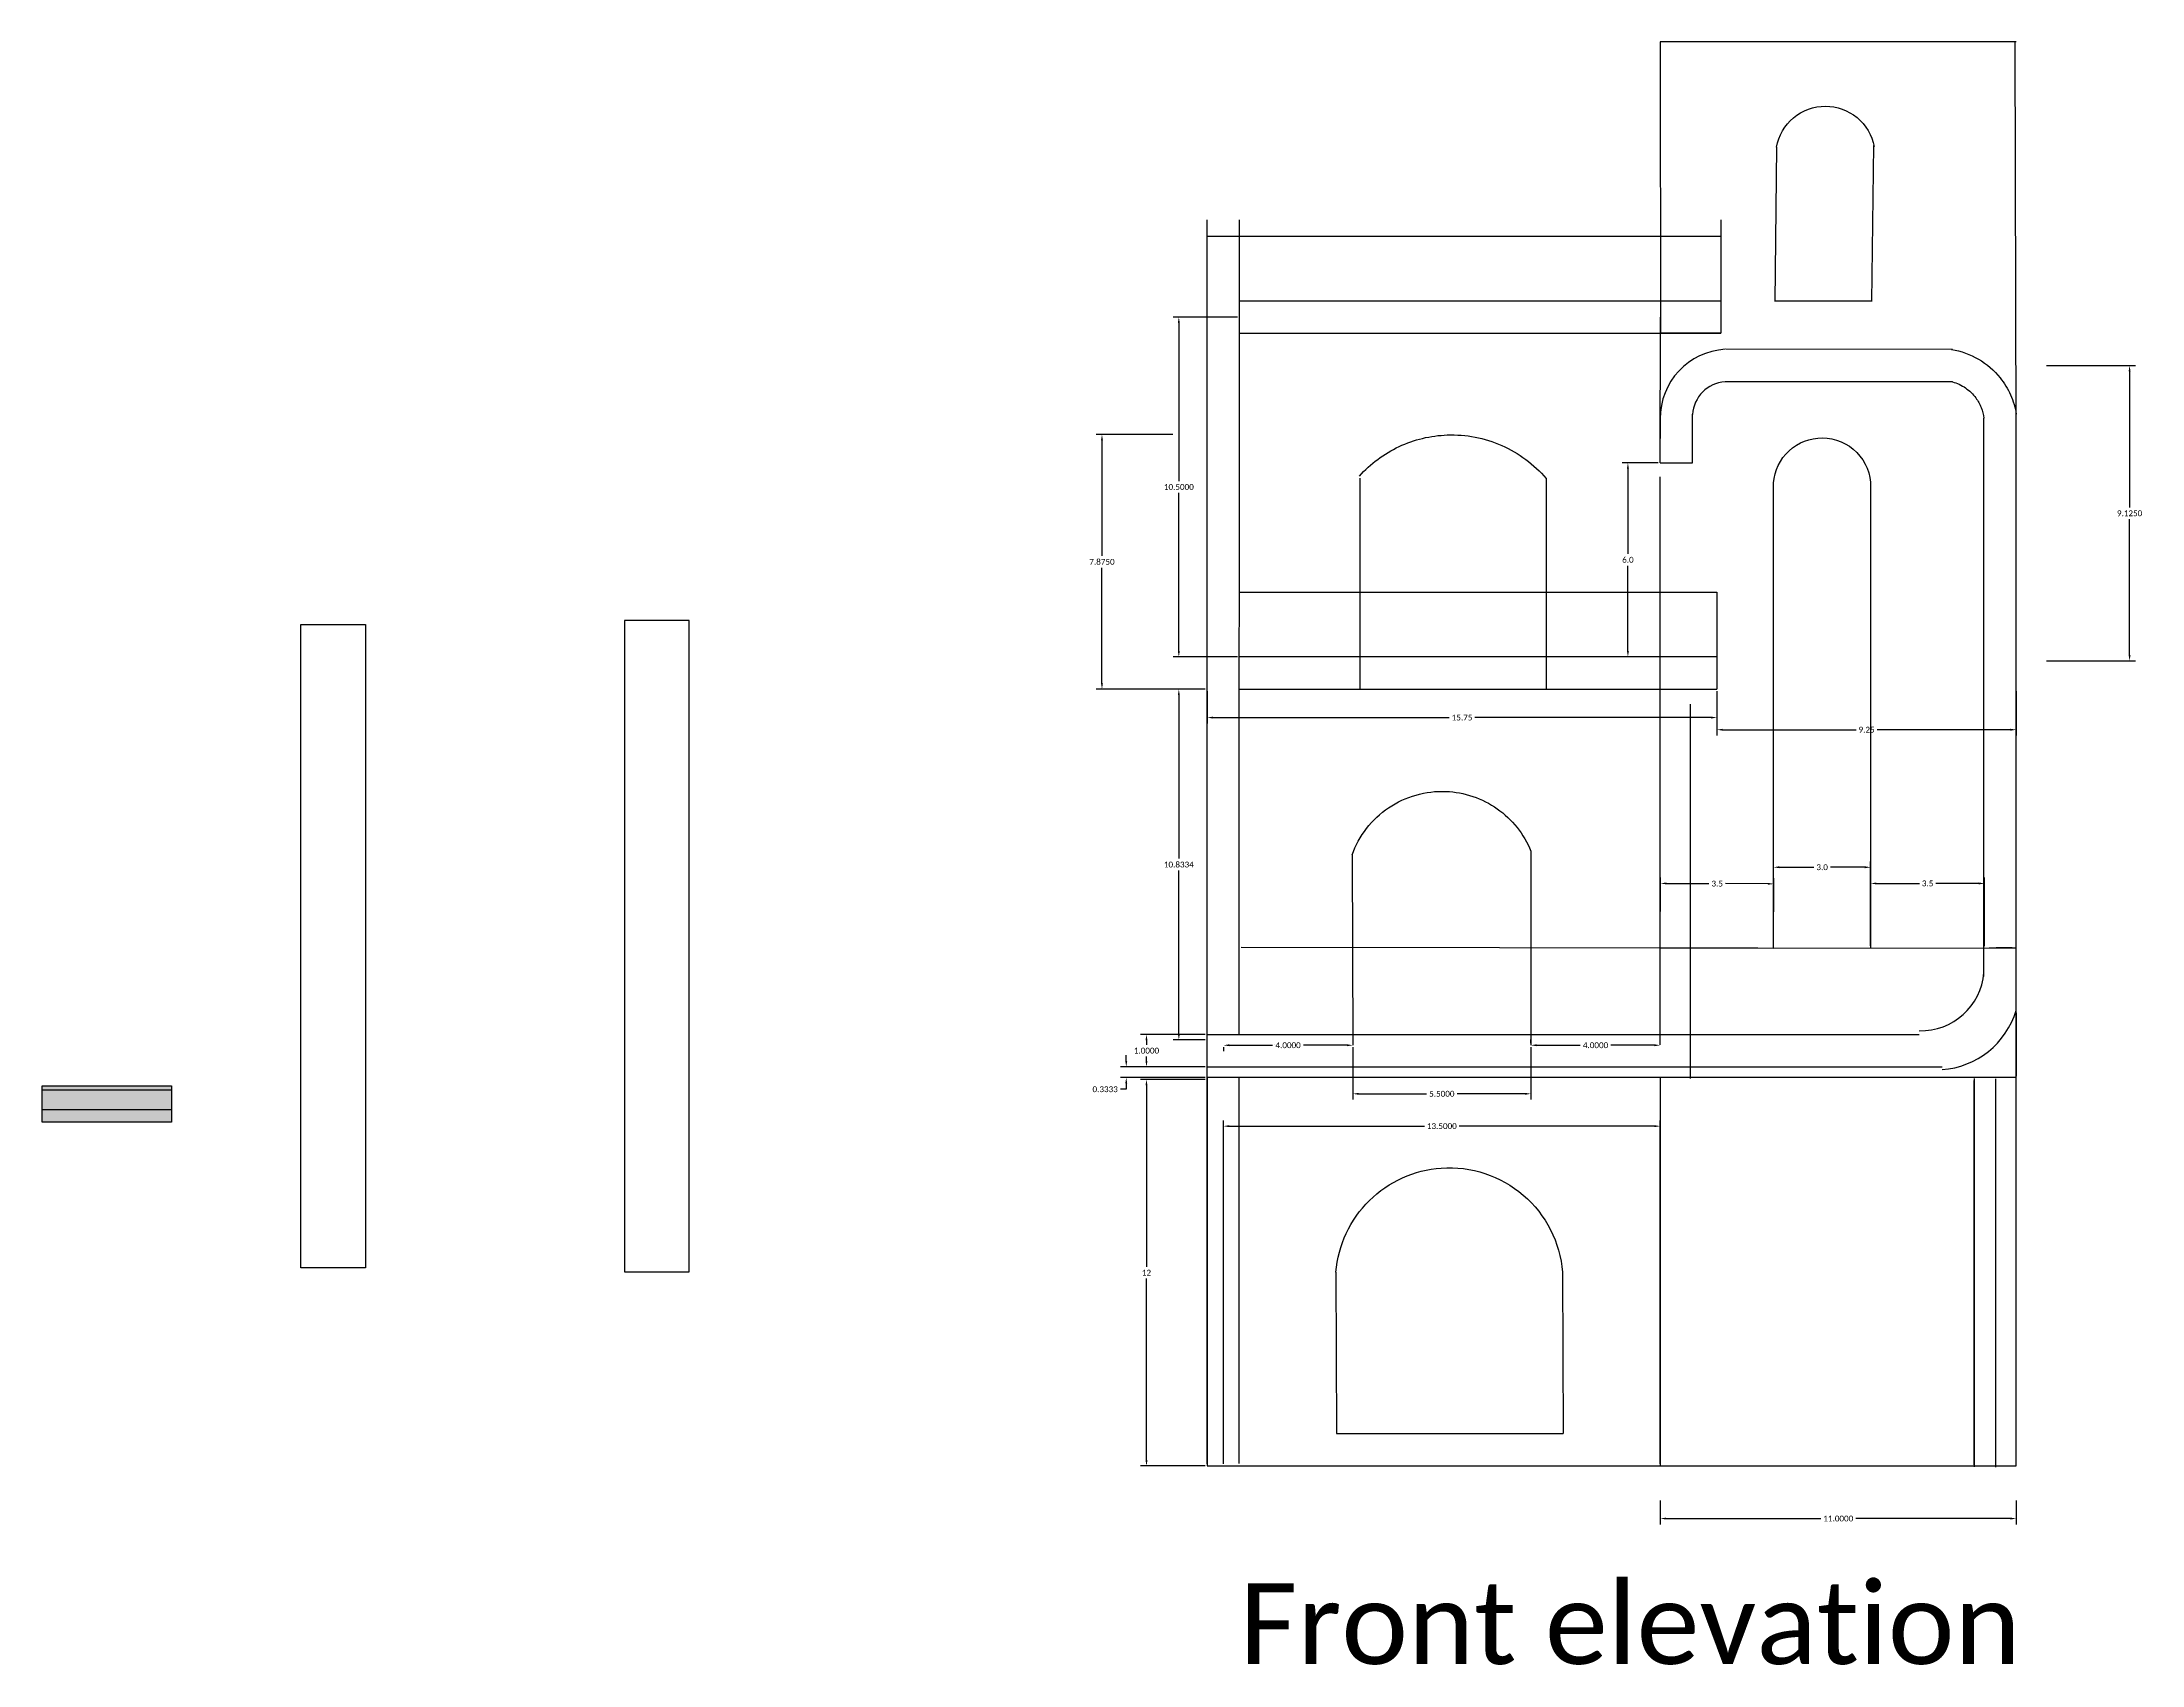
# Model space of a CAD drawing. Header units: feet. Extents: x 12482 to 12686, y -990 to -840.
# Drawn here: x 12503 to 12567.9, y -890.1 to -840 of the extents above; entities that cross this region are included whole.
import ezdxf

# ---------------------------------------------------------------- set-up
doc = ezdxf.new("R2010")
doc.units = ezdxf.units.FT
doc.layers.add('Layer1', color=7, linetype='Continuous')
doc.styles.get("Standard").update_dxf_attribs({"font": 'calibri.ttf'})
doc.dimstyles.get("Standard").update_dxf_attribs({"dimtxt": 0.18, "dimasz": 0.18, "dimexe": 0.18, "dimexo": 0.0625, "dimgap": 0.09, "dimtad": 0, "dimtih": 1, "dimtoh": 1, "dimdec": 4, "dimzin": 0, "dimdsep": 46, "dimtxsty": 'Standard', "dimcen": 0.09, "dimadec": 0, "dimazin": 0, "dimtfac": 1, "dimtdec": 4, "dimtofl": 0, "dimtmove": 0, "dimatfit": 3, "dimfxl": 1, "dimtolj": 1, "dimtzin": 0, "dimarcsym": 0})

# ---------------------------------------------------------------- blocks, each defined once
blk = doc.blocks.new('*D90')
at = {"layer": 'Defpoints', "color": 0, "transparency": 16777216}
for p in [(12553, -885), (12564, -885), (12564, -885.625)]:
    blk.add_point(p, dxfattribs=at)
at = {"layer": 'Layer1', "color": 0, "lineweight": -2, "transparency": 16777216}
for p, q in [((12553, -885.0625), (12553, -885.805)), ((12553.18, -885.625), (12557.96, -885.625)), ((12563.82, -885.625), (12559.04, -885.625)), ((12564, -885.0625), (12564, -885.805))]:
    blk.add_line(p, q, dxfattribs=at)
at = {"layer": 'Layer1', "color": 0, "transparency": 16777216}
for points in [[(12553.18, -885.595), (12553.18, -885.655), (12553, -885.625)], [(12563.82, -885.595), (12563.82, -885.655), (12564, -885.625)]]:
    blk.add_solid(points, dxfattribs=at)
at = {"layer": 'Layer1', "color": 0, "transparency": 16777216, "insert": (12558.5, -885.625), "char_height": 0.18, "attachment_point": 5}
blk.add_mtext('\\A1;11.0000', dxfattribs=at)
blk = doc.blocks.new('*D91')
at = {"layer": 'Defpoints', "color": 0, "transparency": 16777216}
for p in [(12554.751, -860), (12564, -860), (12564, -861.25)]:
    blk.add_point(p, dxfattribs=at)
at = {"layer": 'Layer1', "color": 0, "lineweight": -2, "transparency": 16777216}
for p, q in [((12554.751, -860.062), (12554.751, -861.43)), ((12564, -860.062), (12564, -861.43)), ((12554.931, -861.25), (12559.048, -861.25)), ((12563.82, -861.25), (12559.703, -861.25))]:
    blk.add_line(p, q, dxfattribs=at)
at = {"layer": 'Layer1', "color": 0, "transparency": 16777216}
for points in [[(12554.931, -861.22), (12554.931, -861.28), (12554.751, -861.25)], [(12563.82, -861.22), (12563.82, -861.28), (12564, -861.25)]]:
    blk.add_solid(points, dxfattribs=at)
at = {"layer": 'Layer1', "color": 0, "transparency": 16777216, "insert": (12559.375, -861.25), "char_height": 0.18, "attachment_point": 5}
blk.add_mtext('\\A1;9.25', dxfattribs=at)
blk = doc.blocks.new('*D92')
at = {"layer": 'Defpoints', "color": 0, "transparency": 16777216}
for p in [(12559.5, -866), (12559.5, -867.994), (12563.02, -867.999)]:
    blk.add_point(p, dxfattribs=at)
at = {"layer": 'Layer1', "color": 0, "lineweight": -2, "transparency": 16777216}
for p, q in [((12559.5, -867.932), (12559.5, -865.82)), ((12559.68, -866), (12561.006, -866)), ((12562.84, -866), (12561.514, -866)), ((12563.02, -867.936), (12563.02, -865.82))]:
    blk.add_line(p, q, dxfattribs=at)
at = {"layer": 'Layer1', "color": 0, "transparency": 16777216}
for points in [[(12559.68, -865.97), (12559.68, -866.03), (12559.5, -866)], [(12562.84, -865.97), (12562.84, -866.03), (12563.02, -866)]]:
    blk.add_solid(points, dxfattribs=at)
at = {"layer": 'Layer1', "color": 0, "transparency": 16777216, "insert": (12561.26, -866), "char_height": 0.18, "attachment_point": 5}
blk.add_mtext('\\A1;3.5', dxfattribs=at)
blk = doc.blocks.new('*D93')
at = {"layer": 'Defpoints', "color": 0, "transparency": 16777216}
for p in [(12556.5, -865.5), (12556.5, -866), (12559.5, -866)]:
    blk.add_point(p, dxfattribs=at)
at = {"layer": 'Layer1', "color": 0, "lineweight": -2, "transparency": 16777216}
for p, q in [((12556.5, -865.938), (12556.5, -865.32)), ((12556.68, -865.5), (12557.743, -865.5)), ((12559.32, -865.5), (12558.257, -865.5)), ((12559.5, -865.938), (12559.5, -865.32))]:
    blk.add_line(p, q, dxfattribs=at)
at = {"layer": 'Layer1', "color": 0, "transparency": 16777216}
for points in [[(12556.68, -865.47), (12556.68, -865.53), (12556.5, -865.5)], [(12559.32, -865.47), (12559.32, -865.53), (12559.5, -865.5)]]:
    blk.add_solid(points, dxfattribs=at)
at = {"layer": 'Layer1', "color": 0, "transparency": 16777216, "insert": (12558, -865.5), "char_height": 0.18, "attachment_point": 5}
blk.add_mtext('\\A1;3.0', dxfattribs=at)
blk = doc.blocks.new('*D94')
at = {"layer": 'Defpoints', "color": 0, "transparency": 16777216}
for p in [(12553.008, -865.999), (12553, -867.986), (12556.5, -868)]:
    blk.add_point(p, dxfattribs=at)
at = {"layer": 'Layer1', "color": 0, "lineweight": -2, "transparency": 16777216}
for p, q in [((12553, -867.924), (12553.009, -865.819)), ((12553.188, -866), (12554.504, -866.005)), ((12556.328, -866.012), (12555.012, -866.007)), ((12556.5, -867.938), (12556.509, -865.833))]:
    blk.add_line(p, q, dxfattribs=at)
at = {"layer": 'Layer1', "color": 0, "transparency": 16777216}
for points in [[(12553.188, -865.97), (12553.188, -866.03), (12553.008, -865.999)], [(12556.328, -865.982), (12556.328, -866.042), (12556.508, -866.013)]]:
    blk.add_solid(points, dxfattribs=at)
at = {"layer": 'Layer1', "color": 0, "transparency": 16777216, "insert": (12554.758, -866.006), "char_height": 0.18, "attachment_point": 5}
blk.add_mtext('\\A1;3.5', dxfattribs=at)
blk = doc.blocks.new('*D95')
at = {"layer": 'Defpoints', "color": 0, "transparency": 16777216}
for p in [(12538, -852.125), (12535.75, -860), (12538, -860)]:
    blk.add_point(p, dxfattribs=at)
at = {"layer": 'Layer1', "color": 0, "lineweight": -2, "transparency": 16777216}
for p, q in [((12537.938, -852.125), (12535.57, -852.125)), ((12535.75, -852.305), (12535.75, -855.88)), ((12535.75, -859.82), (12535.75, -856.245)), ((12537.938, -860), (12535.57, -860))]:
    blk.add_line(p, q, dxfattribs=at)
at = {"layer": 'Layer1', "color": 0, "transparency": 16777216}
for points in [[(12535.72, -852.305), (12535.78, -852.305), (12535.75, -852.125)], [(12535.72, -859.82), (12535.78, -859.82), (12535.75, -860)]]:
    blk.add_solid(points, dxfattribs=at)
at = {"layer": 'Layer1', "color": 0, "transparency": 16777216, "insert": (12535.75, -856.063), "char_height": 0.18, "attachment_point": 5}
blk.add_mtext('\\A1;7.8750', dxfattribs=at)
blk = doc.blocks.new('*D96')
at = {"layer": 'Defpoints', "color": 0, "transparency": 16777216}
for p in [(12539, -860), (12554.751, -860), (12554.751, -860.875)]:
    blk.add_point(p, dxfattribs=at)
at = {"layer": 'Layer1', "color": 0, "lineweight": -2, "transparency": 16777216}
for p, q in [((12539, -860.063), (12539, -861.055)), ((12554.751, -860.062), (12554.751, -861.055)), ((12539.18, -860.875), (12546.482, -860.875)), ((12554.571, -860.875), (12547.268, -860.875))]:
    blk.add_line(p, q, dxfattribs=at)
at = {"layer": 'Layer1', "color": 0, "transparency": 16777216}
for points in [[(12539.18, -860.845), (12539.18, -860.905), (12539, -860.875)], [(12554.571, -860.845), (12554.571, -860.905), (12554.751, -860.875)]]:
    blk.add_solid(points, dxfattribs=at)
at = {"layer": 'Layer1', "color": 0, "transparency": 16777216, "insert": (12546.875, -860.875), "char_height": 0.18, "attachment_point": 5}
blk.add_mtext('\\A1;15.75', dxfattribs=at)
blk = doc.blocks.new('*D97')
at = {"layer": 'Defpoints', "color": 0, "transparency": 16777216}
for p in [(12539, -872.057), (12537.125, -884), (12539, -884)]:
    blk.add_point(p, dxfattribs=at)
at = {"layer": 'Layer1', "color": 0, "lineweight": -2, "transparency": 16777216}
for p, q in [((12538.938, -872.057), (12536.945, -872.057)), ((12537.125, -872.237), (12537.125, -877.847)), ((12537.125, -883.82), (12537.125, -878.209)), ((12538.938, -884), (12536.945, -884))]:
    blk.add_line(p, q, dxfattribs=at)
at = {"layer": 'Layer1', "color": 0, "transparency": 16777216}
for points in [[(12537.095, -872.237), (12537.155, -872.237), (12537.125, -872.057)], [(12537.095, -883.82), (12537.155, -883.82), (12537.125, -884)]]:
    blk.add_solid(points, dxfattribs=at)
at = {"layer": 'Layer1', "color": 0, "transparency": 16777216, "insert": (12537.125, -878.028), "char_height": 0.18, "attachment_point": 5}
blk.add_mtext('\\A1;12', dxfattribs=at)
blk = doc.blocks.new('*D98')
at = {"layer": 'Defpoints', "color": 0, "transparency": 16777216}
for p in [(12538.125, -860), (12539, -860), (12539, -870.833)]:
    blk.add_point(p, dxfattribs=at)
at = {"layer": 'Layer1', "color": 0, "lineweight": -2, "transparency": 16777216}
for p, q in [((12538.938, -860), (12537.945, -860)), ((12538.125, -860.18), (12538.125, -865.234)), ((12538.125, -870.653), (12538.125, -865.599)), ((12538.938, -870.833), (12537.945, -870.833))]:
    blk.add_line(p, q, dxfattribs=at)
at = {"layer": 'Layer1', "color": 0, "transparency": 16777216}
for points in [[(12538.095, -860.18), (12538.155, -860.18), (12538.125, -860)], [(12538.095, -870.653), (12538.155, -870.653), (12538.125, -870.833)]]:
    blk.add_solid(points, dxfattribs=at)
at = {"layer": 'Layer1', "color": 0, "transparency": 16777216, "insert": (12538.125, -865.417), "char_height": 0.18, "attachment_point": 5}
blk.add_mtext('\\A1;10.8334', dxfattribs=at)
blk = doc.blocks.new('*D99')
at = {"layer": 'Defpoints', "color": 0, "transparency": 16777216}
for p in [(12564.875, -850), (12567.5, -850), (12564.875, -859.125)]:
    blk.add_point(p, dxfattribs=at)
at = {"layer": 'Layer1', "color": 0, "lineweight": -2, "transparency": 16777216}
for p, q in [((12564.938, -850), (12567.68, -850)), ((12567.5, -850.18), (12567.5, -854.38)), ((12567.5, -858.945), (12567.5, -854.745)), ((12564.938, -859.125), (12567.68, -859.125))]:
    blk.add_line(p, q, dxfattribs=at)
at = {"layer": 'Layer1', "color": 0, "transparency": 16777216}
for points in [[(12567.47, -850.18), (12567.53, -850.18), (12567.5, -850)], [(12567.47, -858.945), (12567.53, -858.945), (12567.5, -859.125)]]:
    blk.add_solid(points, dxfattribs=at)
at = {"layer": 'Layer1', "color": 0, "transparency": 16777216, "insert": (12567.5, -854.563), "char_height": 0.18, "attachment_point": 5}
blk.add_mtext('\\A1;9.1250', dxfattribs=at)
blk = doc.blocks.new('*D100')
at = {"layer": 'Defpoints', "color": 0, "transparency": 16777216}
for p in [(12552, -853), (12553, -853), (12553, -859)]:
    blk.add_point(p, dxfattribs=at)
at = {"layer": 'Layer1', "color": 0, "lineweight": -2, "transparency": 16777216}
for p, q in [((12552.938, -853), (12551.82, -853)), ((12552, -853.18), (12552, -855.818)), ((12552, -858.82), (12552, -856.182)), ((12552.938, -859), (12551.82, -859))]:
    blk.add_line(p, q, dxfattribs=at)
at = {"layer": 'Layer1', "color": 0, "transparency": 16777216}
for points in [[(12551.97, -853.18), (12552.03, -853.18), (12552, -853)], [(12551.97, -858.82), (12552.03, -858.82), (12552, -859)]]:
    blk.add_solid(points, dxfattribs=at)
at = {"layer": 'Layer1', "color": 0, "transparency": 16777216, "insert": (12552, -856), "char_height": 0.18, "attachment_point": 5}
blk.add_mtext('\\A1;6.0', dxfattribs=at)
blk = doc.blocks.new('*D103')
at = {"layer": 'Defpoints', "color": 0, "transparency": 16777216}
for p in [(12537.125, -870.667), (12539, -870.667), (12539, -871.667)]:
    blk.add_point(p, dxfattribs=at)
at = {"layer": 'Layer1', "color": 0, "lineweight": -2, "transparency": 16777216}
for p, q in [((12538.938, -870.667), (12536.945, -870.667)), ((12537.125, -870.847), (12537.125, -870.984)), ((12537.125, -871.487), (12537.125, -871.349)), ((12538.938, -871.667), (12536.945, -871.667))]:
    blk.add_line(p, q, dxfattribs=at)
at = {"layer": 'Layer1', "color": 0, "transparency": 16777216}
for points in [[(12537.095, -870.847), (12537.155, -870.847), (12537.125, -870.667)], [(12537.095, -871.487), (12537.155, -871.487), (12537.125, -871.667)]]:
    blk.add_solid(points, dxfattribs=at)
at = {"layer": 'Layer1', "color": 0, "transparency": 16777216, "insert": (12537.125, -871.167), "char_height": 0.18, "attachment_point": 5}
blk.add_mtext('\\A1;1.0000', dxfattribs=at)
blk = doc.blocks.new('*D104')
at = {"layer": 'Defpoints', "color": 0, "transparency": 16777216}
for p in [(12536.5, -872), (12539, -871.667), (12539, -872)]:
    blk.add_point(p, dxfattribs=at)
at = {"layer": 'Layer1', "color": 0, "lineweight": -2, "transparency": 16777216}
for p, q in [((12536.5, -871.487), (12536.5, -871.307)), ((12538.938, -871.667), (12536.32, -871.667)), ((12538.938, -872), (12536.32, -872)), ((12536.5, -872.36), (12536.32, -872.36)), ((12536.5, -872.18), (12536.5, -872.36))]:
    blk.add_line(p, q, dxfattribs=at)
at = {"layer": 'Layer1', "color": 0, "transparency": 16777216}
for points in [[(12536.47, -871.487), (12536.53, -871.487), (12536.5, -871.667)], [(12536.47, -872.18), (12536.53, -872.18), (12536.5, -872)]]:
    blk.add_solid(points, dxfattribs=at)
at = {"layer": 'Layer1', "color": 0, "transparency": 16777216, "insert": (12535.848, -872.36), "char_height": 0.18, "attachment_point": 5}
blk.add_mtext('\\A1;0.3333', dxfattribs=at)
blk = doc.blocks.new('*D105')
at = {"layer": 'Defpoints', "color": 0, "transparency": 16777216}
for p in [(12538.125, -848.5), (12539.997, -848.5), (12539.997, -859)]:
    blk.add_point(p, dxfattribs=at)
at = {"layer": 'Layer1', "color": 0, "lineweight": -2, "transparency": 16777216}
for p, q in [((12539.934, -848.5), (12537.945, -848.5)), ((12538.125, -848.68), (12538.125, -853.568)), ((12538.125, -858.82), (12538.125, -853.932)), ((12539.934, -859), (12537.945, -859))]:
    blk.add_line(p, q, dxfattribs=at)
at = {"layer": 'Layer1', "color": 0, "transparency": 16777216}
for points in [[(12538.095, -848.68), (12538.155, -848.68), (12538.125, -848.5)], [(12538.095, -858.82), (12538.155, -858.82), (12538.125, -859)]]:
    blk.add_solid(points, dxfattribs=at)
at = {"layer": 'Layer1', "color": 0, "transparency": 16777216, "insert": (12538.125, -853.75), "char_height": 0.18, "attachment_point": 5}
blk.add_mtext('\\A1;10.5000', dxfattribs=at)
blk = doc.blocks.new('*D206')
at = {"layer": 'Defpoints', "color": 0, "transparency": 16777216}
for p in [(12539.5, -871), (12543.5, -871), (12543.5, -871)]:
    blk.add_point(p, dxfattribs=at)
at = {"layer": 'Layer1', "color": 0, "lineweight": -2, "transparency": 16777216}
for p, q in [((12539.5, -871.063), (12539.5, -871.18)), ((12539.68, -871), (12541.023, -871)), ((12543.32, -871), (12541.977, -871)), ((12543.5, -871.063), (12543.5, -871.18))]:
    blk.add_line(p, q, dxfattribs=at)
at = {"layer": 'Layer1', "color": 0, "transparency": 16777216}
for points in [[(12539.68, -870.97), (12539.68, -871.03), (12539.5, -871)], [(12543.32, -870.97), (12543.32, -871.03), (12543.5, -871)]]:
    blk.add_solid(points, dxfattribs=at)
at = {"layer": 'Layer1', "color": 0, "transparency": 16777216, "insert": (12541.5, -871), "char_height": 0.18, "attachment_point": 5}
blk.add_mtext('\\A1;4.0000', dxfattribs=at)
blk = doc.blocks.new('*D207')
at = {"layer": 'Defpoints', "color": 0, "transparency": 16777216}
for p in [(12549, -871), (12553, -871), (12553, -871)]:
    blk.add_point(p, dxfattribs=at)
at = {"layer": 'Layer1', "color": 0, "lineweight": -2, "transparency": 16777216}
for p, q in [((12549, -870.938), (12549, -870.82)), ((12549.18, -871), (12550.523, -871)), ((12552.82, -871), (12551.477, -871)), ((12553, -870.938), (12553, -870.82))]:
    blk.add_line(p, q, dxfattribs=at)
at = {"layer": 'Layer1', "color": 0, "transparency": 16777216}
for points in [[(12549.18, -870.97), (12549.18, -871.03), (12549, -871)], [(12552.82, -870.97), (12552.82, -871.03), (12553, -871)]]:
    blk.add_solid(points, dxfattribs=at)
at = {"layer": 'Layer1', "color": 0, "transparency": 16777216, "insert": (12551, -871), "char_height": 0.18, "attachment_point": 5}
blk.add_mtext('\\A1;4.0000', dxfattribs=at)
blk = doc.blocks.new('*D208')
at = {"layer": 'Defpoints', "color": 0, "transparency": 16777216}
for p in [(12553, -873.5), (12539.5, -884), (12553, -884)]:
    blk.add_point(p, dxfattribs=at)
at = {"layer": 'Layer1', "color": 0, "lineweight": -2, "transparency": 16777216}
for p, q in [((12539.5, -883.9375), (12539.5, -873.32)), ((12553, -883.9375), (12553, -873.32)), ((12539.68, -873.5), (12545.71, -873.5)), ((12552.82, -873.5), (12546.79, -873.5))]:
    blk.add_line(p, q, dxfattribs=at)
at = {"layer": 'Layer1', "color": 0, "transparency": 16777216}
for points in [[(12539.68, -873.47), (12539.68, -873.53), (12539.5, -873.5)], [(12552.82, -873.47), (12552.82, -873.53), (12553, -873.5)]]:
    blk.add_solid(points, dxfattribs=at)
at = {"layer": 'Layer1', "color": 0, "transparency": 16777216, "insert": (12546.25, -873.5), "char_height": 0.18, "attachment_point": 5}
blk.add_mtext('\\A1;13.5000', dxfattribs=at)
blk = doc.blocks.new('*D209')
at = {"layer": 'Defpoints', "color": 0, "transparency": 16777216}
for p in [(12543.5, -871), (12549, -871), (12549, -872.5)]:
    blk.add_point(p, dxfattribs=at)
at = {"layer": 'Layer1', "color": 0, "lineweight": -2, "transparency": 16777216}
for p, q in [((12543.5, -871.063), (12543.5, -872.68)), ((12549, -871.063), (12549, -872.68)), ((12543.68, -872.5), (12545.777, -872.5)), ((12548.82, -872.5), (12546.723, -872.5))]:
    blk.add_line(p, q, dxfattribs=at)
at = {"layer": 'Layer1', "color": 0, "transparency": 16777216}
for points in [[(12543.68, -872.47), (12543.68, -872.53), (12543.5, -872.5)], [(12548.82, -872.47), (12548.82, -872.53), (12549, -872.5)]]:
    blk.add_solid(points, dxfattribs=at)
at = {"layer": 'Layer1', "color": 0, "transparency": 16777216, "insert": (12546.25, -872.5), "char_height": 0.18, "attachment_point": 5}
blk.add_mtext('\\A1;5.5000', dxfattribs=at)

msp = doc.modelspace()

# ---------------------------------------------------------------- hatches: boundary and pattern name
at = {"layer": 'Layer1', "transparency": 33554687}
h = msp.add_hatch(color=50, dxfattribs=at)
h.dxf.hatch_style = 1
h.paths.add_polyline_path([(12503, -872.25), (12503, -872.375), (12507, -872.375), (12507, -872.25)])
at = {"layer": 'Layer1', "true_color": 0xf7941d, "transparency": 33554687}
h = msp.add_hatch(color=30, dxfattribs=at)
h.dxf.hatch_style = 1
h.paths.add_polyline_path([(12503, -873), (12507, -873), (12507, -872.375), (12503, -872.375)])
h = msp.add_hatch(color=30, dxfattribs=at)
h.dxf.hatch_style = 1
h.paths.add_polyline_path([(12507, -872.375), (12503, -872.375), (12503, -873), (12507, -873)])
at = {"layer": 'Layer1', "transparency": 33554687}
h = msp.add_hatch(color=50, dxfattribs=at)
h.dxf.hatch_style = 1
h.paths.add_polyline_path([(12507, -873), (12507, -872.375), (12503, -872.375), (12503, -873)])
h = msp.add_hatch(color=96, dxfattribs=at)
h.dxf.hatch_style = 1
h.paths.add_polyline_path([(12503, -873), (12503, -873.375), (12507, -873.375), (12507, -873)])

# ---------------------------------------------------------------- linework, layer by layer
at = {"layer": 'Layer1'}
for p, q in [((12564, -840), (12553, -840)), ((12553, -840), (12553.00846, -849.00003)), ((12564.00012, -851.99655), (12563.96435, -840)), ((12556.5921, -843.24947), (12556.54354, -848.02257)), ((12559.53781, -848.02257), (12559.59975, -843.19969)), ((12539, -872.05652), (12539, -845.5)), ((12539, -846, 29.98879), (12554.875, -846, 29.98879)), ((12539.99392, -870.6667), (12540, -845.5)), ((12556.54377, -848), (12559.5381, -848)), ((12540.00097, -849.0002, 29.98879), (12554.87499, -849.0017, 29.98879)), ((12562.02648, -849.50098), (12555.02322, -849.49543)), ((12563.99997, -870.00019), (12564, -851.5)), ((12543.71924, -853.47399), (12543.71589, -860.00009)), ((12549.477, -853.47908), (12549.47663, -860.01883)), ((12540, -857), (12554.75, -856.99959)), ((12554.75, -857), (12554.75057, -859.99978)), ((12539.9974, -860.0002), (12554.75057, -859.99978)), ((12543.47875, -865.1197), (12543.5, -871)), ((12549, -865), (12549, -871)), ((12540.05015, -867.97004), (12564, -868)), ((12563.99739, -871.96002), (12564, -869.97478)), ((12563.99997, -870.00019), (12563.99739, -871.96002)), ((12541.07443, -870.98828), (12541.07443, -870.98828)), ((12539, -872), (12539, -884)), ((12563.99733, -872), (12539, -872)), ((12539.98742, -883.92635), (12539.98742, -872)), ((12553, -872), (12553, -884)), ((12562.69667, -872.03133), (12562.69667, -884.03133)), ((12564, -884), (12563.99733, -872)), ((12539.00276, -883.9324), (12539, -872.05652)), ((12562.69943, -883.96373), (12562.69667, -872.08785)), ((12563.36905, -884.03633), (12563.36905, -872.03633)), ((12542.97982, -878.01169), (12543, -883)), ((12549.97448, -878.01656), (12550, -883)), ((12539, -884), (12564, -884))]:
    msp.add_line(p, q, dxfattribs=at)
at = {"layer": 'Layer1', "transparency": 33554687}
for p, q in [((12554.875, -845.5), (12554.87499, -849.0017, 28.73642)), ((12539.99951, -848, 29.98879), (12554.875, -848, 29.98879)), ((12554.87499, -849.0017, 28.73642), (12553.00846, -848.99976, 28.73642)), ((12562.0281, -850.5), (12555, -850.5)), ((12553, -853), (12553.0028, -851.5094)), ((12554, -853), (12554, -851.49583)), ((12563.0001, -868.87272), (12563, -851.625)), ((12553, -853), (12554, -853)), ((12556.5, -868), (12556.5, -853.625)), ((12559.5, -853.75), (12559.5, -868)), ((12511, -858), (12513, -858)), ((12511, -877.875), (12511, -858)), ((12513, -858), (12513, -877.875)), ((12521, -857.875), (12521, -878)), ((12523, -857.875), (12521, -857.875)), ((12523, -878), (12523, -857.875)), ((12554.75, -859), (12539.9968, -859)), ((12553.93795, -872.02389), (12553.93795, -860.45831)), ((12563.99997, -868), (12563.16667, -868)), ((12539, -871.6667), (12539, -870.6667)), ((12539, -870.6667), (12561, -870.6667)), ((12539, -871.6667), (12539, -871.25004)), ((12563.99777, -871.66671), (12563.99777, -870.83341)), ((12539, -872), (12539, -871.6667)), ((12539, -871.6667), (12561.70962, -871.66671)), ((12539, -871.6667), (12539, -871.6667, 1)), ((12553.93791, -872.01428), (12553.93791, -872.01428, -691.08053)), ((12563.99733, -872), (12563.99777, -871.6667)), ((12513, -877.875), (12511, -877.875)), ((12521, -878), (12523, -878)), ((12543, -883), (12550, -883))]:
    msp.add_line(p, q, dxfattribs=at)
at = {"layer": 'Layer1', "transparency": 33554597}
for p, q in [((12554.875, -846), (12554.87499, -849.0017, 28.73642)), ((12553, -867.98624), (12556.5, -868))]:
    msp.add_line(p, q, dxfattribs=at)
at = {"layer": 'Layer1', "transparency": 33554528}
msp.add_line((12553, -853), (12553.00846, -848.49976), dxfattribs=at)
at = {"layer": 'Layer1', "transparency": 33554600}
msp.add_line((12553, -870.99015), (12553, -853.44018), dxfattribs=at)
at = {"layer": 'Layer1', "color": 4, "transparency": 33554613}
msp.add_line((12563.37564, -867.97963), (12563.87258, -867.97963), dxfattribs=at)
at = {"layer": 'Layer1', "color": 4}
msp.add_line((12563.99739, -871.96002), (12564, -869.97478), dxfattribs=at)
at = {"layer": 'Layer1', "transparency": 33554687}
for points in [[(12556.59209, -843.24967, -0.17666378), (12557.11559, -842.34077, -0.17666378), (12558.1013, -841.98231, -0.17483912), (12559.07803, -842.33564, -0.17483912), (12559.60432, -843.23112)], [(12556.5, -853.625, -0.19039835), (12556.97953, -852.63066, -0.19039835), (12558.0092, -852.23264, -0.19927499), (12559.06948, -852.68196, -0.19927499), (12559.5, -853.75)]]:
    msp.add_lwpolyline(points, format="xyb", dxfattribs=at)
at = {"layer": 'Layer1'}
for points in [[(12562, -849.50096, -0.09211271), (12562.8312, -849.79863, -0.09211271), (12563.5, -850.375, -0.06447946), (12563.82284, -850.90513, -0.06447946), (12564, -851.5)], [(12562.0281, -850.5, -0.08319372), (12562.43094, -850.68952, -0.08319372), (12562.75, -851, -0.06321609), (12562.91467, -851.29663, -0.06321609), (12563, -851.625)], [(12543.70215, -853.41561, -0.10092592), (12544.93094, -852.50198, -0.10092592), (12546.41935, -852.14247, -0.11314917), (12548.10092, -852.46502, -0.11314917), (12549.47409, -853.48781)], [(12543.47875, -865.1197, -0.15997946), (12544.60696, -863.66225, -0.15997946), (12546.37954, -863.15732, -0.14426416), (12547.96125, -863.69258, -0.14426416), (12549, -865)], [(12542.97982, -878.01169, -0.17931941), (12544.01059, -875.79977, -0.17931941), (12546.23383, -874.79363, -0.19746908), (12548.76808, -875.63293, -0.19746908), (12549.97982, -878.01169)]]:
    msp.add_lwpolyline(points, format="xyb", dxfattribs=at)
at = {"layer": 'Layer1', "transparency": 33554687}
for points in [[(12503, -872.25), (12507, -872.25), (12507, -873), (12503, -873)], [(12503, -872.375), (12507, -872.375), (12507, -873.375), (12503, -873.375)]]:
    msp.add_lwpolyline(points, close=True, dxfattribs=at)
for centre, radius, start, end in [((12555.12922, -851.62129), 2.12935, 93.2764581, 180.6529726), ((12555.06688, -851.56617), 1.06827, 93.5895047, 177.0784932), ((12561.04998, -868.5967, -6.60932), 1.95673, 268.5846469, 355.290514), ((12561.5127, -869.15681, 5.11898), 2.60357, 274.3464959, 342.8166687)]:
    msp.add_arc(centre, radius, start, end, dxfattribs=at)

# ---------------------------------------------------------------- texts
at = {"layer": 'Layer1', "transparency": 33554687, "insert": (12539.99943, -887.62144), "char_height": 2.5, "attachment_point": 1}
msp.add_mtext_dynamic_manual_height_columns('Front elevation', width=27.375, gutter_width=12.5, heights=[0], dxfattribs=at)

# ---------------------------------------------------------------- dimensions: what is measured, and where the dimension line sits
at = {"layer": 'Layer1', "color": 32, "true_color": 0xdd6e00, "transparency": 33554687}
for base, p1, p2, picture, middle in [((12538.125, -848.5), (12539.99674, -859), (12539.99674, -848.5), '*D105', (12538.125, -853.75)), ((12567.5, -850), (12564.875, -859.125), (12564.875, -850), '*D99', (12567.5, -854.5625)), ((12538.125, -860), (12539, -870.83337), (12539, -860), '*D98', (12538.125, -865.41669)), ((12537.125, -870.6667), (12539, -871.6667), (12539, -870.6667), '*D103', (12537.125, -871.1667)), ((12536.5, -872), (12539, -871.6667), (12539, -872), '*D104', (12535.84847, -872.36))]:
    dim = msp.add_linear_dim(base=base, p1=p1, p2=p2, angle=90, dimstyle='Standard', dxfattribs=at)
    dim.commit()
    dim.dimension.update_dxf_attribs({"geometry": picture, "text_midpoint": middle})
at = {"layer": 'Layer1', "color": 32, "true_color": 0xcd6928, "transparency": 33554687}
dim = msp.add_linear_dim(base=(12535.75, -860), p1=(12538, -852.125), p2=(12538, -860), angle=90, dimstyle='Standard', dxfattribs=at)
dim.commit()
dim.dimension.update_dxf_attribs({"geometry": '*D95', "text_midpoint": (12535.75, -856.0625)})
at = {"layer": 'Layer1', "color": 32, "true_color": 0xdd6e00, "transparency": 33554687}
dim = msp.add_linear_dim(base=(12552, -853), p1=(12553, -859), p2=(12553, -853), angle=90, dimstyle='Standard', override={"dimdec": 1}, dxfattribs=at)
dim.commit()
dim.dimension.update_dxf_attribs({"geometry": '*D100', "text_midpoint": (12552, -856)})
at = {"layer": 'Layer1', "color": 32, "true_color": 0xcd6928, "transparency": 33554687}
for p1, p2, distance, override, picture, middle in [((12539, -860.00022), (12554.75057, -859.99978), -0.87483, {"dimdec": 2}, '*D96', (12546.87531, -860.87484)), ((12556.5, -868), (12553, -867.98624), -1.98721, {"dimdec": 1}, '*D94', (12554.75781, -866.00593))]:
    dim = msp.add_aligned_dim(p1=p1, p2=p2, distance=distance, dimstyle='Standard', override=override, dxfattribs=at)
    dim.commit()
    dim.dimension.update_dxf_attribs({"geometry": picture, "text_midpoint": middle})
at = {"layer": 'Layer1', "color": 30, "true_color": 0xf26722, "transparency": 33554687}
dim = msp.add_aligned_dim(p1=(12554.75057, -859.99978), p2=(12563.99999, -859.99953), distance=-1.25047, dimstyle='Standard', override={"dimdec": 2}, dxfattribs=at)
dim.commit()
dim.dimension.update_dxf_attribs({"geometry": '*D91', "text_midpoint": (12559.37531, -861.25013)})
at = {"layer": 'Layer1', "color": 32, "true_color": 0xcd6928, "transparency": 33554687}
for base, p1, p2, picture, middle in [((12556.5, -865.5), (12559.5, -866), (12556.5, -866), '*D93', (12558, -865.5)), ((12559.5, -866), (12563.01972, -867.99877), (12559.5, -867.99437), '*D92', (12561.25986, -866))]:
    dim = msp.add_linear_dim(base=base, p1=p1, p2=p2, dimstyle='Standard', override={"dimdec": 1}, dxfattribs=at)
    dim.commit()
    dim.dimension.update_dxf_attribs({"geometry": picture, "text_midpoint": middle})
at = {"layer": 'Layer1', "transparency": 33554687}
for base, p1, p2, picture, middle in [((12543.5, -871), (12539.5, -871), (12543.5, -871), '*D206', (12541.5, -871)), ((12549, -872.5), (12543.5, -871), (12549, -871), '*D209', (12546.25, -872.5)), ((12553, -871), (12549, -871), (12553, -871), '*D207', (12551, -871)), ((12553, -873.5), (12539.5, -884), (12553, -884), '*D208', (12546.25, -873.5))]:
    dim = msp.add_linear_dim(base=base, p1=p1, p2=p2, dimstyle='Standard', dxfattribs=at)
    dim.commit()
    dim.dimension.update_dxf_attribs({"geometry": picture, "text_midpoint": middle})
at = {"layer": 'Layer1', "color": 32, "true_color": 0xcd6928, "transparency": 33554687}
dim = msp.add_linear_dim(base=(12537.125, -884), p1=(12539, -872.05652), p2=(12539, -884), angle=90, dimstyle='Standard', override={"dimdec": 0}, dxfattribs=at)
dim.commit()
dim.dimension.update_dxf_attribs({"geometry": '*D97', "text_midpoint": (12537.125, -878.02826)})
at = {"layer": 'Layer1', "color": 32, "true_color": 0xdd6e00, "transparency": 33554687}
dim = msp.add_linear_dim(base=(12564, -885.625), p1=(12553, -885), p2=(12564, -885), dimstyle='Standard', dxfattribs=at)
dim.commit()
dim.dimension.update_dxf_attribs({"geometry": '*D90', "text_midpoint": (12558.5, -885.625)})

doc.saveas('drawing.dxf')
